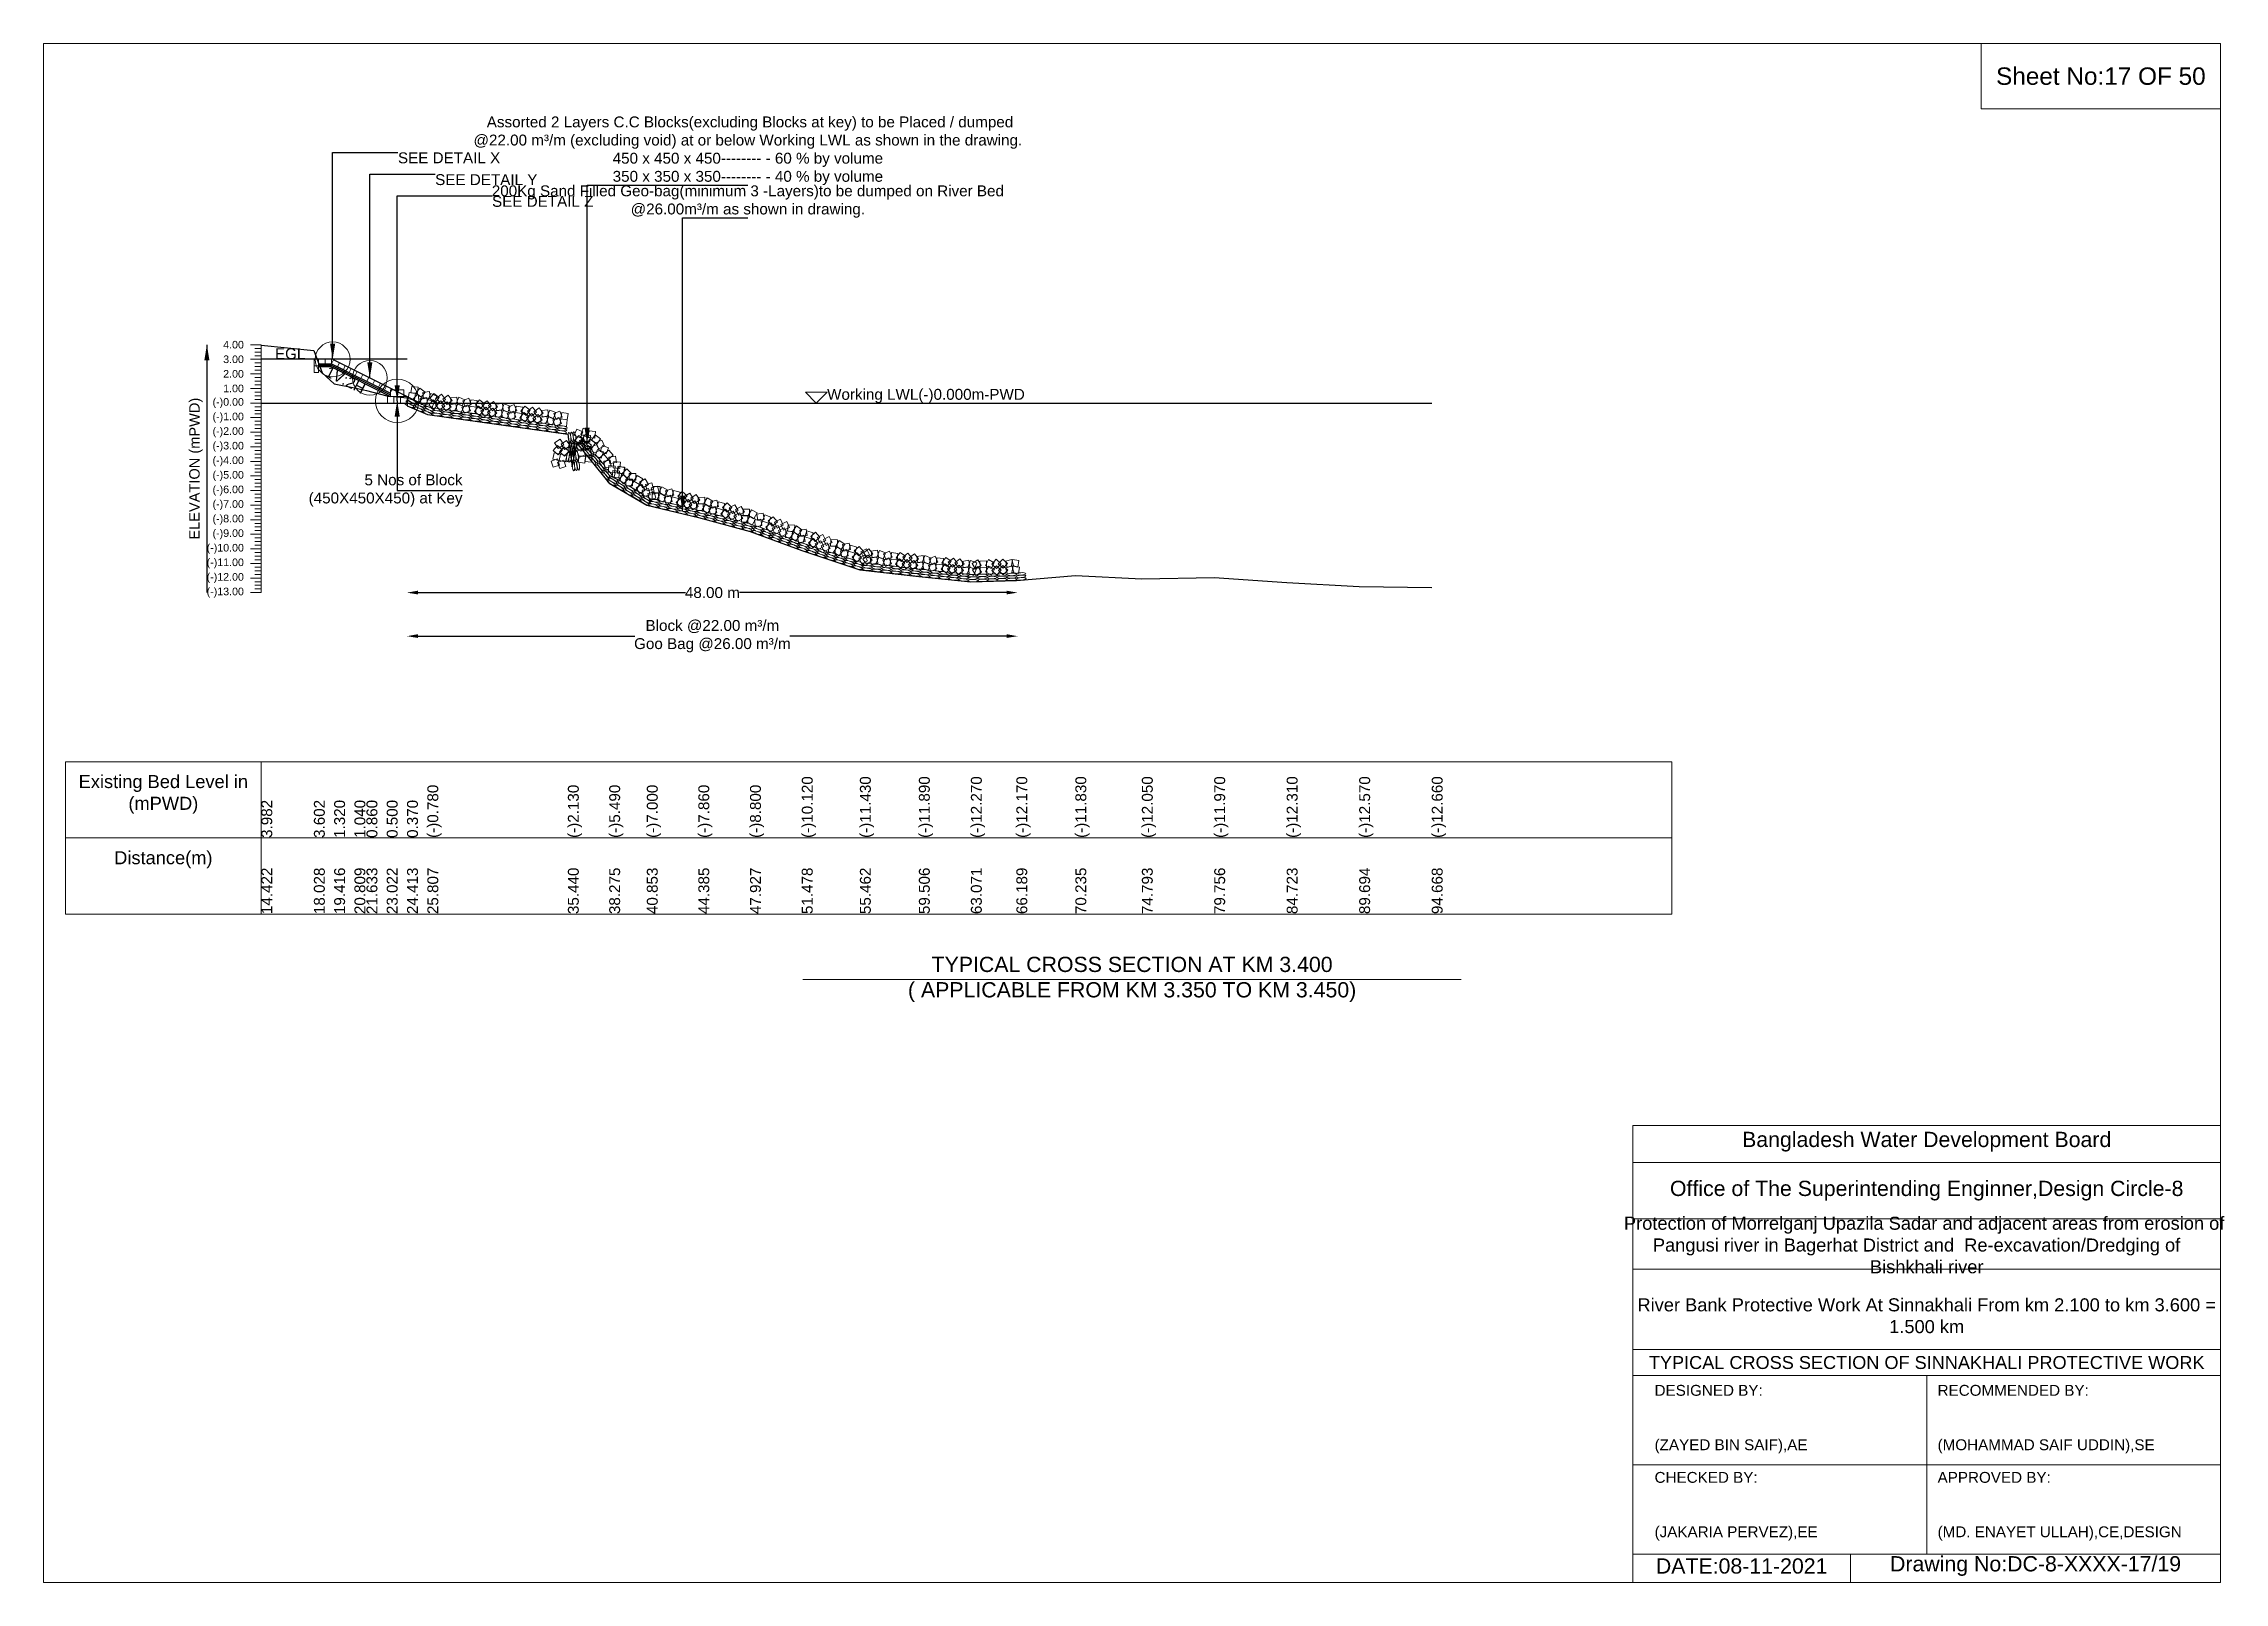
# Model space of a CAD drawing. Header units: inches. Extents: x 89000 to 380017, y -7071 to 0.
# Drawn here: x 340000 to 350017, y -7071 to 0 of the extents above; entities that cross this region are included whole.
import ezdxf

# ---------------------------------------------------------------- set-up
doc = ezdxf.new("R2010")
doc.units = ezdxf.units.IN
doc.header["$LTSCALE"] = 7
doc.header["$MEASUREMENT"] = 0
doc.header["$PDMODE"] = 3
for name, color, linetype, lineweight in [('Cross section Data Border', 7, 'Continuous', 9), ('Cross Section Labels', 7, 'Continuous', 9), ('Existing_Bed_Level for Xsection', 7, 'Continuous', 25), ('Long Section Labels', 7, 'Continuous', 9)]:
    doc.layers.add(name, color=color, linetype=linetype, lineweight=lineweight)
doc.styles.get("Standard").update_dxf_attribs({"font": 'arial.ttf'})
doc.dimstyles.new('Appron Lebeling Style', dxfattribs={"dimtxt": 50, "dimasz": 50, "dimexe": 0.18, "dimexo": 0.0625, "dimgap": 0.09, "dimtad": 0, "dimtih": 1, "dimtoh": 1, "dimdec": 4, "dimzin": 0, "dimdsep": 46, "dimtxsty": 'Standard', "dimcen": 0.09, "dimse1": 1, "dimse2": 1, "dimadec": 0, "dimazin": 0, "dimtfac": 1, "dimtdec": 4, "dimtofl": 0, "dimtmove": 0, "dimatfit": 3, "dimfxl": 1, "dimtolj": 1, "dimtzin": 0, "dimarcsym": 0})
doc.dimstyles.get("Standard").update_dxf_attribs({"dimtxt": 0.18, "dimasz": 0.18, "dimexe": 0.18, "dimexo": 0.0625, "dimgap": 0.09, "dimtad": 0, "dimtih": 1, "dimtoh": 1, "dimdec": 4, "dimzin": 0, "dimdsep": 46, "dimtxsty": 'Standard', "dimcen": 0.09, "dimadec": 0, "dimazin": 0, "dimtfac": 1, "dimtdec": 4, "dimtofl": 0, "dimtmove": 0, "dimatfit": 3, "dimfxl": 1, "dimtolj": 1, "dimtzin": 0, "dimarcsym": 0})

msp = doc.modelspace()

# ---------------------------------------------------------------- texts
at = {"layer": 'Cross section Data Border', "char_height": 60, "width": 800, "attachment_point": 5}
for s, insert in [('Existing Bed Level in (mPWD)', (340550, -3450)), ('Distance(m)', (340550, -3750))]:
    msp.add_mtext(s, dxfattribs=dict(at, insert=insert))
at = {"layer": 'Cross Section Labels'}
for s, insert, char_height, attachment_point in [('Sheet No:17 OF 50', (349450, -150), 80, 5), (' Assorted 2 Layers C.C Blocks(excluding Blocks at key) to be Placed / dumped^J@22.00 m³/m (excluding void) at or below Working LWL as shown in the drawing.^J450 x 450 x 450-------- - 60 % by volume^J350 x 350 x 350-------- - 40 % by volume', (343235.03895, -650), 50, 8), ('SEE DETAIL X', (341627.69071, -500), 50, 1), ('SEE DETAIL Y', (341798.54071, -600), 50, 1), ('200Kg Sand Filled Geo-bag(minimum 3 -Layers)to be dumped on River Bed^J@26.00m³/m as shown in drawing.', (343235.03895, -800), 50, 8), ('SEE DETAIL Z', (342059.84071, -700), 50, 1), ('EGL', (341202.34574, -1450.78), 50, 9), ('Working LWL(-)0.000m-PWD', (343598.99071, -1651.78), 50, 7), ('5 Nos of Block ^J(450X450X450) at Key', (341924.16571, -2053.78), 50, 6), ('TYPICAL CROSS SECTION AT KM 3.400^J( APPLICABLE FROM KM 3.350 TO KM 3.450)', (345000, -4300), 70, 5), ('Bangladesh Water Development Board', (348650, -5046), 70, 5), ('Office of The Superintending Enginner,Design Circle-8', (348650, -5271), 70, 5)]:
    msp.add_mtext(s, dxfattribs=dict(at, insert=insert, char_height=char_height, attachment_point=attachment_point))
at = {"layer": 'Cross Section Labels', "insert": (341398.13406, -1523.45581), "char_height": 50, "attachment_point": 2, "rotation": 333.434948823}
msp.add_mtext('1V:2H', dxfattribs=at)
at = {"layer": 'Cross Section Labels'}
for s, insert, char_height, width, attachment_point in [('Protection of Morrelganj Upazila Sadar and adjacent areas from erosion of  Pangusi river in Bagerhat District and  Re-excavation/Dredging of     Bishkhali river', (348650, -5521), 60, 2800, 5), ('River Bank Protective Work At Sinnakhali From km 2.100 to km 3.600 = 1.500 km', (348650, -5846), 60, 2700, 5), ('TYPICAL CROSS SECTION OF SINNAKHALI PROTECTIVE WORK', (348650, -6061), 59.5765532, 2800, 5), ('DESIGNED BY:^J^J^J(ZAYED BIN SAIF),AE', (347400, -6321), 50, 1400, 4), ('RECOMMENDED BY:^J^J^J(MOHAMMAD SAIF UDDIN),SE', (348700, -6321), 50, 1400, 4), ('CHECKED BY:^J^J^J(JAKARIA PERVEZ),EE', (347400, -6721), 50, 1400, 4), ('APPROVED BY:^J^J^J(MD. ENAYET ULLAH),CE,DESIGN', (348700, -6721), 50, 1400, 4), ('DATE:08-11-2021', (347800, -6996), 70, 1400, 5), ('Drawing No:DC-8-XXXX-17/19', (349150, -6996), 70, 2200, 5)]:
    msp.add_mtext(s, dxfattribs=dict(at, insert=insert, char_height=char_height, width=width, attachment_point=attachment_point))
at = {"layer": 'Long Section Labels', "char_height": 35, "attachment_point": 6}
for s, insert in [('4.00', (340920, -1383.78)), ('3.00', (340920, -1450.78)), ('2.00', (340920, -1517.78)), ('1.00', (340920, -1584.78)), ('(-)0.00', (340920, -1651.78)), ('(-)1.00', (340920, -1718.78)), ('(-)2.00', (340920, -1785.78)), ('(-)3.00', (340920, -1852.78)), ('(-)4.00', (340920, -1919.78)), ('(-)5.00', (340920, -1986.78)), ('(-)6.00', (340920, -2053.78)), ('(-)7.00', (340920, -2120.78)), ('(-)8.00', (340920, -2187.78)), ('(-)10.00', (340920, -2321.78)), ('(-)9.00', (340920, -2254.78)), ('(-)11.00', (340920, -2388.78)), ('(-)12.00', (340920, -2455.78)), ('(-)13.00', (340920, -2522.78))]:
    msp.add_mtext(s, dxfattribs=dict(at, insert=insert))
at = {"layer": 'Long Section Labels', "rotation": 90}
for s, insert, char_height, attachment_point in [('ELEVATION (mPWD)', (340700, -1953.28), 48, 5), ('(-)10.120', (343482.74836, -3650), 50, 1), ('(-)11.430', (343749.64606, -3650), 50, 1), ('(-)11.890', (344020.6345, -3650), 50, 1), ('(-)12.270', (344259.49526, -3650), 50, 1), ('(-)12.170', (344468.3835, -3650), 50, 1), ('(-)11.830', (344739.47861, -3650), 50, 1), ('(-)12.050', (345044.84646, -3650), 50, 1), ('(-)11.970', (345377.35605, -3650), 50, 1), ('(-)12.310', (345710.15851, -3650), 50, 1), ('(-)12.570', (346043.20517, -3650), 50, 1), ('(-)12.660', (346376.45756, -3650), 50, 1), ('3.982', (341000, -3650), 50, 1), ('3.602', (341241.57194, -3650), 50, 1), ('1.320', (341334.61694, -3650), 50, 1), ('1.040', (341427.89195, -3650), 50, 1), ('0.860', (341483.14387, -3650), 50, 1), ('0.500', (341576.16809, -3650), 50, 1), ('0.370', (341669.39071, -3650), 50, 1), ('(-)0.780', (341762.77964, -3650), 50, 1), ('(-)2.130', (342408.19831, -3650), 50, 1), ('(-)5.490', (342598.15859, -3650), 50, 1), ('(-)7.000', (342770.88982, -3650), 50, 1), ('(-)7.860', (343007.48596, -3650), 50, 1), ('(-)8.800', (343244.82313, -3650), 50, 1), ('14.422', (341000, -4000), 50, 1), ('18.028', (341241.57194, -4000), 50, 1), ('19.416', (341334.61694, -4000), 50, 1), ('20.809', (341427.89195, -4000), 50, 1), ('21.633', (341483.14387, -4000), 50, 1), ('23.022', (341576.16809, -4000), 50, 1), ('24.413', (341669.39071, -4000), 50, 1), ('24.413', (341669.39071, -4000), 50, 1), ('25.807', (341762.77964, -4000), 50, 1), ('35.440', (342408.19831, -4000), 50, 1), ('38.275', (342598.15859, -4000), 50, 1), ('40.853', (342770.88982, -4000), 50, 1), ('44.385', (343007.48596, -4000), 50, 1), ('47.927', (343244.82313, -4000), 50, 1), ('51.478', (343482.74836, -4000), 50, 1), ('55.462', (343749.64606, -4000), 50, 1), ('59.506', (344020.6345, -4000), 50, 1), ('63.071', (344259.49526, -4000), 50, 1), ('66.189', (344468.3835, -4000), 50, 1), ('70.235', (344739.47861, -4000), 50, 1), ('74.793', (345044.84646, -4000), 50, 1), ('79.756', (345377.35605, -4000), 50, 1), ('84.723', (345710.15851, -4000), 50, 1), ('89.694', (346043.20517, -4000), 50, 1), ('94.668', (346376.45756, -4000), 50, 1)]:
    msp.add_mtext(s, dxfattribs=dict(at, insert=insert, char_height=char_height, attachment_point=attachment_point))

# ---------------------------------------------------------------- blocks, each defined once
blk = doc.blocks.new('*D59')
at = {"layer": 'Cross Section Labels', "color": 0, "lineweight": -2, "transparency": 16777216}
for p, q in [((341719, -2523), (342948, -2523)), ((344424, -2523), (343196, -2523))]:
    blk.add_line(p, q, dxfattribs=at)
at = {"layer": 'Cross Section Labels', "color": 0, "transparency": 16777216}
for points in [[(341719, -2514), (341719, -2531), (341669, -2523)], [(344424, -2514), (344424, -2531), (344474, -2523)]]:
    blk.add_solid(points, dxfattribs=at)
at = {"layer": 'Defpoints', "color": 0, "transparency": 16777216}
for p in [(341669, -1652), (344474, -2467), (344474, -2523)]:
    blk.add_point(p, dxfattribs=at)
at = {"layer": 'Cross Section Labels', "color": 0, "transparency": 16777216, "insert": (343072, -2523), "char_height": 50, "attachment_point": 5}
blk.add_mtext('\\A1;48.00 m', dxfattribs=at)
blk = doc.blocks.new('*D60')
at = {"layer": 'Cross Section Labels', "color": 0, "lineweight": -2, "transparency": 16777216}
for p, q in [((341719, -2723), (342716, -2723)), ((344424, -2723), (343428, -2723))]:
    blk.add_line(p, q, dxfattribs=at)
at = {"layer": 'Cross Section Labels', "color": 0, "transparency": 16777216}
for points in [[(341719, -2714), (341719, -2731), (341669, -2723)], [(344424, -2714), (344424, -2731), (344474, -2723)]]:
    blk.add_solid(points, dxfattribs=at)
at = {"layer": 'Defpoints', "color": 0, "transparency": 16777216}
for p in [(341669, -1652), (344474, -2467), (344474, -2723)]:
    blk.add_point(p, dxfattribs=at)
at = {"layer": 'Cross Section Labels', "color": 0, "transparency": 16777216, "insert": (343072, -2723), "char_height": 50, "attachment_point": 5}
blk.add_mtext('\\A1;Block @22.00 m³/m ^JGoo Bag @26.00 m³/m ', dxfattribs=at)

# ---------------------------------------------------------------- dimensions: what is measured, and where the dimension line sits
at = {"layer": 'Cross Section Labels'}
for base, text, picture, middle in [((344474.49883, -2522.78), '48.00 m', '*D59', (343071.94477, -2522.78)), ((344474.49883, -2722.78), 'Block @22.00 m³/m ^JGoo Bag @26.00 m³/m ', '*D60', (343071.94477, -2722.78))]:
    dim = msp.add_linear_dim(base=base, p1=(341669.39071, -1651.78), p2=(344474.49883, -2466.65613), text=text, dimstyle='Appron Lebeling Style', dxfattribs=at)
    dim.commit()
    dim.dimension.update_dxf_attribs({"geometry": picture, "text_midpoint": middle})

# ---------------------------------------------------------------- linework, layer by layer
at = {"layer": 'Cross section Data Border'}
msp.add_lwpolyline([(340100, -3300), (347480.01547, -3300), (347480.01547, -4000), (340100, -4000)], close=True, dxfattribs=at)
for points in [[(341000, -3300), (341000, -4000)], [(340100, -3650), (347480.01547, -3650)]]:
    msp.add_lwpolyline(points, dxfattribs=at)
at = {"layer": 'Cross Section Labels'}
for points in [[(340000, 0), (350000, 0), (350000, -7071), (340000, -7071)], [(348900, 0), (350000, 0), (350000, -300), (348900, -300)], [(343548.99071, -1651.78), (343598.99071, -1601.78), (343498.99071, -1601.78)]]:
    msp.add_lwpolyline(points, close=True, dxfattribs=at)
for points in [[(343488, -4300), (345000, -4300), (346512, -4300)], [(347300, -7071), (347300, -4971), (350000, -4971)], [(347300, -5141), (350000, -5141)], [(347300, -5401), (350000, -5401)], [(347300, -5631), (350000, -5631)], [(347300, -6001), (350000, -6001)], [(347300, -6121), (350000, -6121)], [(348650, -6121), (348650, -6941)], [(347300, -6531), (350000, -6531)], [(347300, -6941), (350000, -6941)], [(348300, -6941), (348300, -7071)]]:
    msp.add_lwpolyline(points, dxfattribs=at)
for centre, radius in [((341327.69071, -1450.78), 80), ((341498.54071, -1536.205), 80), ((341624.16571, -1641.73), 100)]:
    msp.add_circle(centre, radius, dxfattribs=at)
at = {"layer": 'Existing_Bed_Level for Xsection'}
for points in [[(341000, -1384.986), (341241.57194, -1410.446), (341279.9843, -1512.286), (341334.61694, -1563.34), (341427.89195, -1582.1), (341483.14387, -1594.16), (341576.16809, -1618.28), (341669.39071, -1626.99), (341669.39071, -1663.84), (341762.77964, -1704.04), (342408.19831, -1794.49), (342427.96642, -1945.24), (342449.43161, -1836.7), (342598.15859, -2019.61), (342770.88982, -2120.78), (343007.48596, -2178.4), (343244.82313, -2241.38), (343482.74836, -2329.82), (343749.64606, -2417.59), (344020.6345, -2448.41), (344259.49526, -2473.87), (344468.3835, -2467.17), (344739.47861, -2444.39), (345044.84646, -2459.13), (345377.35605, -2453.77), (345710.15851, -2476.55), (346043.20517, -2493.97), (346376.45756, -2500)], [(341669.39071, -1450.78), (341000, -1450.78)], [(341729.69071, -1651.78), (341331.93474, -1452.90201), (341327.69071, -1450.78), (341322.94574, -1450.78), (341262.64574, -1450.78)], [(341262.64574, -1470.88), (341322.94574, -1470.88), (341594.01571, -1606.41498)], [(341262.64574, -1477.58), (341321.36409, -1477.58), (341594.01571, -1613.90581)], [(341262.64574, -1484.28), (341319.78243, -1484.28), (341594.01571, -1621.39664)], [(341000, -1651.78), (346376.45756, -1651.78)]]:
    msp.add_lwpolyline(points, dxfattribs=at)
at = {"layer": 'Long Section Labels'}
for points in [[(341000, -1383.78), (340950, -1383.78)], [(341000, -1400.53), (340970, -1400.53)], [(341000, -2522.78), (341000, -2455.78), (341000, -2388.78), (341000, -2321.78), (341000, -2254.78), (341000, -2187.78), (341000, -2120.78), (341000, -2053.78), (341000, -1986.78), (341000, -1919.78), (341000, -1852.78), (341000, -1785.78), (341000, -1718.78), (341000, -1651.78), (341000, -1584.78), (341000, -1517.78), (341000, -1450.78), (341000, -1383.78)], [(341000, -1450.78), (340950, -1450.78)], [(341000, -1417.28), (340970, -1417.28)], [(341000, -1434.03), (340970, -1434.03)], [(341000, -1467.53), (340970, -1467.53)], [(341000, -1484.28), (340970, -1484.28)], [(341000, -1501.03), (340970, -1501.03)], [(341000, -1517.78), (340950, -1517.78)], [(341000, -1584.78), (340950, -1584.78)], [(341000, -1534.53), (340970, -1534.53)], [(341000, -1551.28), (340970, -1551.28)], [(341000, -1568.03), (340970, -1568.03)], [(341000, -1601.53), (340970, -1601.53)], [(341000, -1651.78), (340950, -1651.78)], [(341000, -1618.28), (340970, -1618.28)], [(341000, -1635.03), (340970, -1635.03)], [(341000, -1668.53), (340970, -1668.53)], [(341000, -1685.28), (340970, -1685.28)], [(341000, -1702.03), (340970, -1702.03)], [(341000, -1718.78), (340950, -1718.78)], [(341000, -1785.78), (340950, -1785.78)], [(341000, -1735.53), (340970, -1735.53)], [(341000, -1752.28), (340970, -1752.28)], [(341000, -1769.03), (340970, -1769.03)], [(341000, -1802.53), (340970, -1802.53)], [(341000, -1852.78), (340950, -1852.78)], [(341000, -1819.28), (340970, -1819.28)], [(341000, -1836.03), (340970, -1836.03)], [(341000, -1869.53), (340970, -1869.53)], [(341000, -1886.28), (340970, -1886.28)], [(341000, -1903.03), (340970, -1903.03)], [(341000, -1919.78), (340950, -1919.78)], [(341000, -1986.78), (340950, -1986.78)], [(341000, -1936.53), (340970, -1936.53)], [(341000, -1953.28), (340970, -1953.28)], [(341000, -1970.03), (340970, -1970.03)], [(341000, -2053.78), (340950, -2053.78)], [(341000, -2003.53), (340970, -2003.53)], [(341000, -2020.28), (340970, -2020.28)], [(341000, -2037.03), (340970, -2037.03)], [(341000, -2070.53), (340970, -2070.53)], [(341000, -2087.28), (340970, -2087.28)], [(341000, -2120.78), (340950, -2120.78)], [(341000, -2187.78), (340950, -2187.78)], [(341000, -2104.03), (340970, -2104.03)], [(341000, -2137.53), (340970, -2137.53)], [(341000, -2154.28), (340970, -2154.28)], [(341000, -2171.03), (340970, -2171.03)], [(341000, -2254.78), (340950, -2254.78)], [(341000, -2204.53), (340970, -2204.53)], [(341000, -2221.28), (340970, -2221.28)], [(341000, -2238.03), (340970, -2238.03)], [(341000, -2271.53), (340970, -2271.53)], [(341000, -2288.28), (340970, -2288.28)], [(341000, -2321.78), (340950, -2321.78)], [(341000, -2388.78), (340950, -2388.78)], [(341000, -2305.03), (340970, -2305.03)], [(341000, -2338.53), (340970, -2338.53)], [(341000, -2355.28), (340970, -2355.28)], [(341000, -2372.03), (340970, -2372.03)], [(341000, -2455.78), (340950, -2455.78)], [(341000, -2405.53), (340970, -2405.53)], [(341000, -2422.28), (340970, -2422.28)], [(341000, -2439.03), (340970, -2439.03)], [(341000, -2472.53), (340970, -2472.53)], [(341000, -2489.28), (340970, -2489.28)], [(341000, -2522.78), (340950, -2522.78)], [(341000, -2506.03), (340970, -2506.03)]]:
    msp.add_lwpolyline(points, dxfattribs=at)
for points in [[(341262.64574, -1450.78), (341242.54574, -1450.78), (341242.54574, -1480.93), (341262.64574, -1480.93)], [(341262.64574, -1480.93), (341242.54574, -1480.93), (341242.54574, -1511.08), (341262.64574, -1511.08)], [(341292.79574, -1450.78), (341262.64574, -1450.78), (341262.64574, -1470.88), (341292.79574, -1470.88)], [(341322.94574, -1450.78), (341292.79574, -1450.78), (341292.79574, -1470.88), (341322.94574, -1470.88)], [(341358.90172, -1466.3855), (341331.93474, -1452.90201), (341322.94574, -1470.88), (341349.91272, -1484.36349)], [(341385.8687, -1479.86899), (341358.90172, -1466.3855), (341349.91272, -1484.36349), (341376.8797, -1497.84698)], [(341412.83568, -1493.35248), (341385.8687, -1479.86899), (341376.8797, -1497.84698), (341403.84668, -1511.33047)], [(341439.80266, -1506.83597), (341412.83568, -1493.35248), (341403.84668, -1511.33047), (341430.81366, -1524.81396)], [(341466.76964, -1520.31946), (341439.80266, -1506.83597), (341430.81366, -1524.81396), (341457.78064, -1538.29745)], [(341493.73662, -1533.80295), (341466.76964, -1520.31946), (341457.78064, -1538.29745), (341484.74762, -1551.78094)], [(341520.7036, -1547.28644), (341493.73662, -1533.80295), (341484.74762, -1551.78094), (341511.7146, -1565.26443)], [(341547.67058, -1560.76993), (341520.7036, -1547.28644), (341511.7146, -1565.26443), (341538.68158, -1578.74792)], [(341574.63756, -1574.25342), (341547.67058, -1560.76993), (341538.68158, -1578.74792), (341565.64856, -1592.23141)], [(341601.60454, -1587.73691), (341574.63756, -1574.25342), (341565.64856, -1592.23141), (341592.61554, -1605.7149)], [(341624.16571, -1591.48), (341594.01571, -1591.48), (341594.01571, -1621.63), (341624.16571, -1621.63)], [(341654.31571, -1591.48), (341624.16571, -1591.48), (341624.16571, -1621.63), (341654.31571, -1621.63)], [(341708.71911, -1607.05234), (341678.88327, -1602.71128), (341674.5422, -1632.54712), (341704.37805, -1636.88819)], [(341720.6399, -1579.35907), (341690.80405, -1575.01801), (341686.46299, -1604.85385), (341716.29884, -1609.19492)], [(341752.41845, -1601.54041), (341728.75788, -1582.85352), (341710.07099, -1606.51409), (341733.73156, -1625.20098)], [(341772.15828, -1599.22275), (341742.2127, -1602.72775), (341745.7177, -1632.67333), (341775.66328, -1629.16832)], [(341609.09071, -1621.63), (341578.94071, -1621.63), (341578.94071, -1651.78), (341609.09071, -1651.78)], [(341639.24071, -1621.63), (341609.09071, -1621.63), (341609.09071, -1651.78), (341639.24071, -1651.78)], [(341669.39071, -1621.63), (341639.24071, -1621.63), (341639.24071, -1651.78), (341669.39071, -1651.78)], [(341740.49766, -1629.23368), (341716.83709, -1610.54679), (341698.1502, -1634.20736), (341721.81077, -1652.89425)], [(341760.23749, -1626.91602), (341730.29191, -1630.42102), (341733.79691, -1660.3666), (341763.74249, -1656.8616)], [(341794.5175, -1647.67585), (341766.82423, -1635.75507), (341754.90344, -1663.44834), (341782.59672, -1675.36913)], [(341806.43829, -1619.98258), (341778.74502, -1608.06179), (341766.82423, -1635.75507), (341794.5175, -1647.67585)], [(341812.50091, -1655.69759), (341788.72401, -1637.15893), (341770.18536, -1660.93583), (341793.96225, -1679.47448)], [(341816.68529, -1625.83937), (341792.90839, -1607.30071), (341774.36974, -1631.0776), (341798.14663, -1649.61626)], [(341824.16856, -1641.38931), (341800.08958, -1659.53388), (341818.23415, -1683.61286), (341842.31313, -1665.4683)], [(341828.35294, -1611.53109), (341804.27396, -1629.67565), (341822.41853, -1653.75464), (341846.49751, -1635.61007)], [(341872.17371, -1669.63586), (341854.00997, -1645.57134), (341829.94545, -1663.73507), (341848.10918, -1687.79959)], [(341876.35809, -1639.77764), (341858.19435, -1615.71311), (341834.12983, -1633.87685), (341852.29356, -1657.94137)], [(341894.0333, -1654.06226), (341864.11022, -1657.75434), (341867.8023, -1687.67743), (341897.72538, -1683.98535)], [(341898.21768, -1624.20404), (341868.2946, -1627.89612), (341871.98668, -1657.8192), (341901.90976, -1654.12712)], [(341930.54138, -1667.06411), (341902.78591, -1655.28887), (341891.01067, -1683.04434), (341918.76614, -1694.81958)], [(341934.72576, -1637.20589), (341906.97029, -1625.43064), (341895.19505, -1653.18611), (341922.95052, -1664.96136)], [(341948.96842, -1659.61584), (341921.01148, -1670.90443), (341932.30008, -1698.86137), (341960.25701, -1687.57277)], [(341953.15279, -1629.75761), (341925.19586, -1641.04621), (341936.48446, -1669.00314), (341964.44139, -1657.71455)], [(341987.51377, -1670.58606), (341957.65555, -1666.40168), (341953.47117, -1696.2599), (341983.32939, -1700.44428)], [(341991.69815, -1640.72784), (341961.83993, -1636.54346), (341957.65555, -1666.40168), (341987.51377, -1670.58606)], [(342021.50847, -1684.98824), (341997.73157, -1666.44958), (341979.19292, -1690.22648), (342002.96981, -1708.76514)], [(342025.69285, -1655.13002), (342001.91595, -1636.59136), (341983.3773, -1660.36826), (342007.15419, -1678.90691)], [(342033.17612, -1670.67997), (342009.09714, -1688.82453), (342027.24171, -1712.90351), (342051.32069, -1694.75895)], [(342037.3605, -1640.82174), (342013.28152, -1658.96631), (342031.42609, -1683.04529), (342055.50507, -1664.90072)], [(342081.18127, -1698.92651), (342063.01753, -1674.86199), (342038.95301, -1693.02572), (342057.11674, -1717.09025)], [(342085.36565, -1669.06829), (342067.20191, -1645.00377), (342043.13739, -1663.1675), (342061.30112, -1687.23202)], [(342103.04086, -1683.35291), (342073.11778, -1687.04499), (342076.80986, -1716.96808), (342106.73294, -1713.276)], [(342107.22524, -1653.49469), (342077.30216, -1657.18677), (342080.99424, -1687.10986), (342110.91732, -1683.41778)], [(342139.54894, -1696.35476), (342111.79347, -1684.57952), (342100.01823, -1712.33499), (342127.7737, -1724.11023)], [(342143.73332, -1666.49654), (342115.97785, -1654.72129), (342104.20261, -1682.47676), (342131.95808, -1694.25201)], [(342157.97598, -1688.90649), (342130.01904, -1700.19508), (342141.30764, -1728.15202), (342169.26457, -1716.86342)], [(342162.16036, -1659.04827), (342134.20342, -1670.33686), (342145.49202, -1698.2938), (342173.44895, -1687.0052)], [(342196.52133, -1699.87671), (342166.66311, -1695.69233), (342162.47873, -1725.55055), (342192.33695, -1729.73493)], [(342200.70571, -1670.01849), (342170.84749, -1665.83411), (342166.66311, -1695.69233), (342196.52133, -1699.87671)], [(342230.51603, -1714.27889), (342206.73913, -1695.74024), (342188.20048, -1719.51713), (342211.97737, -1738.05579)], [(342234.70041, -1684.42067), (342210.92351, -1665.88201), (342192.38486, -1689.65891), (342216.16175, -1708.19756)], [(342242.18368, -1699.97062), (342218.1047, -1718.11518), (342236.24927, -1742.19416), (342260.32825, -1724.0496)], [(342246.36806, -1670.1124), (342222.28908, -1688.25696), (342240.43365, -1712.33594), (342264.51263, -1694.19138)], [(342294.37321, -1698.35894), (342276.20947, -1674.29442), (342252.14495, -1692.45815), (342270.30868, -1716.52267)], [(342316.2328, -1682.78534), (342286.30972, -1686.47742), (342290.0018, -1716.40051), (342319.92488, -1712.70843)], [(342352.74088, -1695.78719), (342324.98541, -1684.01195), (342313.21017, -1711.76742), (342340.96564, -1723.54266)], [(342371.16792, -1688.33892), (342343.21098, -1699.62751), (342354.49958, -1727.58445), (342382.45651, -1716.29585)], [(342409.71327, -1699.30914), (342379.85505, -1695.12476), (342375.67067, -1724.98298), (342405.52889, -1729.16736)], [(342290.18883, -1728.21717), (342272.02509, -1704.15264), (342247.96057, -1722.31637), (342266.1243, -1746.3809)], [(342312.04842, -1712.64357), (342282.12534, -1716.33565), (342285.81742, -1746.25873), (342315.7405, -1742.56665)], [(342348.5565, -1725.64541), (342320.80103, -1713.87017), (342309.02579, -1741.62564), (342336.78126, -1753.40088)], [(342366.98354, -1718.19714), (342339.0266, -1729.48574), (342350.3152, -1757.44267), (342378.27213, -1746.15408)], [(342405.52889, -1729.16736), (342375.67067, -1724.98298), (342371.48629, -1754.84121), (342401.34451, -1759.02559)], [(342465.62313, -1811.11998), (342477.15861, -1783.26401), (342449.30264, -1771.72852), (342437.76716, -1799.58449)], [(342482.52235, -1818.55484), (342458.61946, -1800.17892), (342440.24354, -1824.08181), (342464.14643, -1842.45773)], [(342495.5172, -1807.19992), (342507.05268, -1779.34395), (342479.19671, -1767.80846), (342467.66123, -1795.66443)], [(342512.41642, -1814.63478), (342488.51353, -1796.25886), (342470.13762, -1820.16175), (342494.04051, -1838.53767)], [(342508.68761, -1831.50419), (342511.76696, -1801.51186), (342481.77463, -1798.43251), (342478.69528, -1828.42484)], [(342532.0804, -1812.48315), (342535.15975, -1782.49081), (342505.16741, -1779.41146), (342502.08806, -1809.4038)], [(342558.69432, -1815.95851), (342534.26336, -1798.29072), (342516.59557, -1822.72168), (342541.02653, -1840.38947)], [(342344.46777, -1880.51098), (342338.61851, -1910.08814), (342368.19567, -1915.93741), (342374.04494, -1886.36024)], [(342360.75038, -1847.37581), (342340.90977, -1870.07764), (342363.6116, -1889.91824), (342383.4522, -1867.21642)], [(342347.11769, -1834.92548), (342363.88587, -1859.98243), (342388.94282, -1843.21425), (342372.17464, -1818.1573)], [(342374.04494, -1886.36024), (342368.19567, -1915.93741), (342397.77283, -1921.78667), (342403.6221, -1892.20951)], [(342390.32754, -1853.22508), (342370.48694, -1875.9269), (342393.18876, -1895.76751), (342413.02937, -1873.06568)], [(342376.69485, -1840.77475), (342393.46304, -1865.8317), (342418.51998, -1849.06351), (342401.7518, -1824.00657)], [(342468.08333, -1872.3496), (342486.44021, -1848.43208), (342462.52269, -1830.0752), (342444.16581, -1853.99272)], [(342488.91697, -1889.27113), (342477.38773, -1861.41258), (342449.52918, -1872.94181), (342461.05841, -1900.80037)], [(342486.10943, -1927.9235), (342490.06609, -1898.03425), (342460.17684, -1894.07759), (342456.22018, -1923.96684)], [(342497.9774, -1868.42953), (342516.33428, -1844.51202), (342492.41676, -1826.15514), (342474.05989, -1850.07266)], [(342518.81104, -1885.35107), (342507.28181, -1857.49251), (342479.42325, -1869.02175), (342490.95248, -1896.88031)], [(342516.0035, -1924.00344), (342519.96016, -1894.11419), (342490.07091, -1890.15753), (342486.11425, -1920.04678)], [(342535.30153, -1834.97955), (342510.87057, -1817.31176), (342493.20279, -1841.74272), (342517.63374, -1859.41051)], [(342553.19024, -1869.35806), (342540.87734, -1841.83689), (342513.35617, -1854.14978), (342525.66906, -1881.67096)], [(342571.75812, -1876.44793), (342543.59546, -1865.68283), (342532.83037, -1893.84549), (342560.99302, -1904.61058)], [(342576.58302, -1850.33702), (342564.27013, -1822.81585), (342536.74895, -1835.12874), (342549.06185, -1862.64992)], [(342592.5222, -1910.72537), (342573.50116, -1887.33258), (342550.10837, -1906.35362), (342569.12941, -1929.74641)], [(342595.1509, -1857.42689), (342566.98825, -1846.66179), (342556.22315, -1874.82445), (342584.38581, -1885.58954)], [(342615.91498, -1891.70433), (342596.89394, -1868.31154), (342573.50116, -1887.33258), (342592.5222, -1910.72537)], [(342631.00938, -1925.39738), (342626.21524, -1895.63097), (342596.44884, -1900.42511), (342601.24298, -1930.19151)], [(342331.357, -1918.38178), (342341.06288, -1946.9268), (342369.60791, -1937.22093), (342359.90203, -1908.6759)], [(342360.93417, -1924.23105), (342370.64004, -1952.77607), (342399.18507, -1943.07019), (342389.47919, -1914.52517)], [(342607.61659, -1944.41842), (342602.82246, -1914.65202), (342573.05605, -1919.44615), (342577.85019, -1949.21255)], [(342625.90392, -1941.88175), (342595.91404, -1938.77852), (342592.81081, -1968.76839), (342622.80068, -1971.87162)], [(342641.8349, -1995.2537), (342644.91425, -1965.26137), (342614.92191, -1962.18202), (342611.84256, -1992.17435)], [(342649.2967, -1922.86071), (342619.30683, -1919.75748), (342616.2036, -1949.74735), (342646.19347, -1952.85058)], [(342656.66396, -1975.4076), (342627.589, -1967.42831), (342619.60971, -1996.50328), (342648.68467, -2004.48257)], [(342671.90173, -1949.3916), (342642.82677, -1941.41231), (342634.84748, -1970.48727), (342663.92244, -1978.46656)], [(342665.22768, -1976.23266), (342668.30703, -1946.24033), (342638.3147, -1943.16098), (342635.23535, -1973.15331)], [(342685.47167, -2001.33064), (342664.29026, -1979.87439), (342642.83402, -2001.05579), (342664.01542, -2022.51204)], [(342700.70944, -1975.31463), (342679.52804, -1953.85838), (342658.07179, -1975.03979), (342679.25319, -1996.49603)], [(342705.34667, -2001.45952), (342675.19738, -2001.25317), (342674.99103, -2031.40246), (342705.14032, -2031.60881)], [(342720.58445, -1975.44351), (342690.43515, -1975.23716), (342690.2288, -2005.38645), (342720.3781, -2005.5928)], [(342752.04953, -2000.26364), (342726.03352, -1985.02587), (342710.79574, -2011.04187), (342736.81175, -2026.27965)], [(342777.99999, -2026.52456), (342763.07267, -2000.32918), (342736.87729, -2015.25651), (342751.80462, -2041.45188)], [(342736.81175, -2026.27965), (342710.79574, -2011.04187), (342695.55797, -2037.05788), (342721.57398, -2052.29566)], [(342762.76222, -2052.54056), (342747.83489, -2026.34519), (342721.63952, -2041.27252), (342736.56684, -2067.46789)], [(342778.99893, -2043.75251), (342749.82507, -2051.36226), (342757.43482, -2080.53612), (342786.60868, -2072.92637)], [(342794.23671, -2017.7365), (342765.06285, -2025.34625), (342772.67259, -2054.52011), (342801.84646, -2046.91037)], [(342812.63327, -2088.1495), (342805.00029, -2058.98171), (342775.8325, -2066.61468), (342783.46548, -2095.78248)], [(342827.87105, -2062.13349), (342820.23807, -2032.9657), (342791.07028, -2040.59867), (342798.70325, -2069.76647)], [(342824.81862, -2064.22447), (342794.67667, -2064.92127), (342795.37347, -2095.06321), (342825.51541, -2094.36642)], [(342831.95275, -2034.93067), (342801.81081, -2035.62747), (342802.5076, -2065.76942), (342832.64955, -2065.07262)], [(342859.85205, -2080.79391), (342833.40577, -2066.31577), (342818.92763, -2092.76205), (342845.37391, -2107.24019)], [(342866.98619, -2051.50011), (342840.53991, -2037.02197), (342826.06176, -2063.46825), (342852.50805, -2077.94639)], [(342878.92868, -2075.21584), (342849.98737, -2083.66707), (342858.4386, -2112.60838), (342887.37991, -2104.15715)], [(342886.06281, -2045.92205), (342857.12151, -2054.37328), (342865.57274, -2083.31458), (342894.51404, -2074.86335)], [(342916.1914, -2089.96642), (342886.89761, -2082.83228), (342879.76347, -2112.12608), (342909.05727, -2119.26021)], [(342923.32554, -2060.67262), (342894.03174, -2053.53848), (342886.89761, -2082.83228), (342916.1914, -2089.96642)], [(342948.58461, -2107.67919), (342926.77004, -2086.867), (342905.95786, -2108.68158), (342927.77243, -2129.49376)], [(342955.71875, -2078.38539), (342933.90418, -2057.57321), (342913.09199, -2079.38778), (342934.90657, -2100.19996)], [(342961.61788, -2094.60268), (342935.8532, -2110.26167), (342951.51219, -2136.02635), (342977.27687, -2120.36736)], [(342968.75201, -2065.30888), (342942.98734, -2080.96788), (342958.64633, -2106.73255), (342984.411, -2091.07356)], [(343006.57468, -2127.485), (342990.89518, -2101.7328), (342965.14298, -2117.4123), (342980.82249, -2143.1645)], [(343013.70882, -2098.1912), (342998.02931, -2072.439), (342972.27712, -2088.11851), (342987.95662, -2113.8707)], [(343037.00934, -2084.86962), (343006.8674, -2085.56641), (343007.56419, -2115.70836), (343037.70614, -2115.01156)], [(343073.60649, -2102.77827), (343047.46249, -2087.76117), (343032.44538, -2113.90517), (343058.58939, -2128.92228)], [(343092.79343, -2097.59235), (343063.685, -2105.44866), (343071.54132, -2134.5571), (343100.64975, -2126.70078)], [(343029.87521, -2114.16341), (342999.73326, -2114.86021), (343000.43006, -2145.00216), (343030.572, -2144.30536)], [(343065.8735, -2131.91971), (343039.72949, -2116.9026), (343024.71238, -2143.04661), (343050.85639, -2158.06372)], [(343085.06043, -2126.73378), (343055.952, -2134.5901), (343063.80832, -2163.69853), (343092.91675, -2155.84221)], [(343122.01303, -2142.24493), (343092.87159, -2134.51194), (343085.13859, -2163.65337), (343114.28003, -2171.38637)], [(343129.74602, -2113.1035), (343100.60459, -2105.3705), (343092.87159, -2134.51194), (343122.01303, -2142.24493)], [(343154.03642, -2160.61787), (343132.65296, -2139.36298), (343111.39807, -2160.74643), (343132.78153, -2182.00132)], [(343161.76942, -2131.47643), (343140.38596, -2110.22154), (343119.13107, -2131.605), (343140.51453, -2152.85989)], [(343167.33494, -2147.81122), (343141.25475, -2162.93889), (343156.38242, -2189.01908), (343182.46261, -2173.89141)], [(343175.06794, -2118.66978), (343148.98775, -2133.79745), (343164.11542, -2159.87764), (343190.19561, -2144.74997)], [(343211.6084, -2181.60799), (343196.45997, -2155.53986), (343170.39183, -2170.68829), (343185.54027, -2196.75643)], [(343219.3414, -2152.46656), (343204.19296, -2126.39843), (343178.12483, -2141.54686), (343193.27326, -2167.61499)], [(343235.17705, -2168.76674), (343205.02715, -2168.84565), (343205.10606, -2198.99554), (343235.25595, -2198.91664)], [(343242.91004, -2139.6253), (343212.76015, -2139.70421), (343212.83905, -2169.85411), (343242.98895, -2169.7752)], [(343269.86354, -2186.05069), (343243.71954, -2171.03358), (343228.70243, -2197.17759), (343254.84644, -2212.19469)], [(343277.59654, -2156.90925), (343251.45253, -2141.89215), (343236.43543, -2168.03615), (343262.57944, -2183.05326)], [(343294.67556, -2185.40779), (343264.94558, -2190.42285), (343269.96064, -2220.15283), (343299.69062, -2215.13777)], [(343305.18045, -2157.14705), (343275.45047, -2162.16211), (343280.46554, -2191.89209), (343310.19552, -2186.87703)], [(343329.96166, -2204.40729), (343301.70092, -2193.90239), (343291.19602, -2222.16313), (343319.45676, -2232.66803)], [(343340.46656, -2176.14654), (343312.20582, -2165.64164), (343301.70092, -2193.90239), (343329.96166, -2204.40729)], [(343360.06576, -2225.7803), (343340.82978, -2202.56393), (343317.61341, -2221.79991), (343336.84939, -2245.01628)], [(343370.57065, -2197.51956), (343351.33468, -2174.30319), (343328.11831, -2193.53917), (343347.35429, -2216.75553)], [(343385.04127, -2186.05386), (343357.62482, -2198.59822), (343370.16919, -2226.01466), (343397.58563, -2213.4703)], [(343425.85229, -2223.95928), (343413.2861, -2196.55284), (343385.87965, -2209.11903), (343398.44584, -2236.52548)], [(343374.53637, -2214.3146), (343347.11992, -2226.85896), (343359.66429, -2254.27541), (343387.08073, -2241.73104)], [(343415.34739, -2252.22003), (343402.7812, -2224.81358), (343375.37475, -2237.37977), (343387.94095, -2264.78622)], [(343440.04368, -2241.70945), (343410.02646, -2238.88293), (343407.19995, -2268.90015), (343437.21717, -2271.72666)], [(343450.54858, -2213.4487), (343420.53136, -2210.62219), (343417.70485, -2240.63941), (343447.72207, -2243.46592)], [(343472.90342, -2262.25514), (343448.328, -2244.78884), (343430.8617, -2269.36425), (343455.43711, -2286.83055)], [(343483.40831, -2233.9944), (343458.8329, -2216.5281), (343441.3666, -2241.10351), (343465.94201, -2258.56981)], [(343492.50076, -2258.94207), (343462.77078, -2263.95714), (343467.78585, -2293.68711), (343497.51582, -2288.67205)], [(343503.00566, -2230.68133), (343473.27568, -2235.69639), (343478.29074, -2265.42637), (343508.02072, -2260.41131)], [(343525.77414, -2276.26049), (343497.13308, -2266.84181), (343487.71439, -2295.48287), (343516.35546, -2304.90156)], [(343535.19283, -2247.61943), (343506.55177, -2238.20074), (343497.13308, -2266.84181), (343525.77414, -2276.26049)], [(343556.672, -2296.46903), (343536.56399, -2274.00371), (343514.09867, -2294.11171), (343534.20667, -2316.57704)], [(343566.09069, -2267.82796), (343545.98268, -2245.36264), (343523.51736, -2265.47065), (343543.62536, -2287.93597)], [(343570.69448, -2284.45942), (343543.77676, -2298.04098), (343557.35832, -2324.9587), (343584.27604, -2311.37715)], [(343580.11317, -2255.81835), (343553.19545, -2269.39991), (343566.77701, -2296.31763), (343593.69473, -2282.73608)], [(343612.92241, -2320.77971), (343599.31943, -2293.87281), (343572.41253, -2307.4758), (343586.01552, -2334.3827)], [(343622.3411, -2292.13864), (343608.73812, -2265.23174), (343581.83122, -2278.83473), (343595.43421, -2305.74163)], [(343646.61827, -2280.69319), (343616.51505, -2279.01433), (343614.83619, -2309.11755), (343644.93941, -2310.79642)], [(343680.23818, -2299.96985), (343655.01408, -2283.45418), (343638.49841, -2308.67828), (343663.72251, -2325.19395)], [(343699.69481, -2295.91127), (343670.17789, -2302.05731), (343676.32392, -2331.57423), (343705.84084, -2325.4282)], [(343637.19958, -2309.33426), (343607.09636, -2307.6554), (343605.4175, -2337.75862), (343635.52072, -2339.43748)], [(343670.81949, -2328.61092), (343645.59539, -2312.09525), (343629.07972, -2337.31935), (343654.30382, -2353.83502)], [(343690.27612, -2324.55234), (343660.7592, -2330.69838), (343666.90523, -2360.2153), (343696.42216, -2354.06926)], [(343726.26162, -2342.19132), (343697.62055, -2332.77263), (343688.20186, -2361.4137), (343716.84293, -2370.83239)], [(343735.68031, -2313.55025), (343707.03924, -2304.13156), (343697.62055, -2332.77263), (343726.26162, -2342.19132)], [(343757.15947, -2362.39986), (343737.05147, -2339.93454), (343714.58615, -2360.04254), (343734.69415, -2382.50786)], [(343766.57816, -2333.75879), (343746.47016, -2311.29347), (343724.00484, -2331.40147), (343744.11284, -2353.86679)], [(343771.18196, -2350.39025), (343744.26424, -2363.97181), (343757.8458, -2390.88953), (343784.76352, -2377.30797)], [(343780.60065, -2321.74918), (343753.68293, -2335.33074), (343767.26449, -2362.24846), (343794.18221, -2348.6669)], [(343805.81171, -2374.40681), (343787.02875, -2350.82243), (343763.44437, -2369.60538), (343782.22732, -2393.18977)], [(343809.21876, -2344.44993), (343790.4358, -2320.86555), (343766.85142, -2339.64851), (343785.63437, -2363.23289)], [(343827.25922, -2358.27041), (343797.44218, -2362.73885), (343801.91062, -2392.55588), (343831.72765, -2388.08745)], [(343830.66626, -2328.31353), (343800.84923, -2332.78197), (343805.31766, -2362.599), (343835.1347, -2358.13057)], [(343864.09284, -2370.31914), (343836.04074, -2359.26915), (343824.99075, -2387.32125), (343853.04284, -2398.37124)], [(343867.49989, -2340.36227), (343839.44779, -2329.31227), (343828.3978, -2357.36437), (343856.44989, -2368.41436)], [(343882.32009, -2362.39453), (343854.66596, -2374.40582), (343866.67725, -2402.05996), (343894.33139, -2390.04867)], [(343885.72714, -2332.43765), (343858.07301, -2344.44894), (343870.0843, -2372.10308), (343897.73843, -2360.09179)], [(343921.13751, -2372.35938), (343891.18063, -2368.95233), (343887.77359, -2398.90921), (343917.73046, -2402.31626)], [(343924.54456, -2342.4025), (343894.58768, -2338.99545), (343891.18063, -2368.95233), (343921.13751, -2372.35938)], [(343955.49499, -2385.87329), (343931.24437, -2367.95877), (343913.32986, -2392.2094), (343937.58048, -2410.12391)], [(343958.90204, -2355.91641), (343934.65142, -2338.0019), (343916.73691, -2362.25252), (343940.98753, -2380.16703)], [(343966.78689, -2371.26664), (343943.18755, -2390.03081), (343961.95172, -2413.63014), (343985.55105, -2394.86597)], [(343970.19393, -2341.30976), (343946.5946, -2360.07393), (343965.35877, -2383.67326), (343988.9581, -2364.9091)], [(344015.50985, -2398.25615), (343996.72689, -2374.67177), (343973.14251, -2393.45473), (343991.92547, -2417.03911)], [(344018.9169, -2368.29928), (344000.13394, -2344.71489), (343976.54956, -2363.49785), (343995.33252, -2387.08223)], [(344036.95736, -2382.11975), (344007.14032, -2386.58819), (344011.60876, -2416.40523), (344041.42579, -2411.93679)], [(344040.36441, -2352.16288), (344010.54737, -2356.63131), (344015.01581, -2386.44835), (344044.83284, -2381.97991)], [(344073.40689, -2393.79473), (344045.27751, -2382.94296), (344034.42575, -2411.07234), (344062.55513, -2421.9241)], [(344076.60245, -2363.81455), (344048.47308, -2352.96279), (344037.62132, -2381.09216), (344065.75069, -2391.94393)], [(344091.57777, -2385.74168), (344064.00908, -2397.94782), (344076.21522, -2425.51651), (344103.78391, -2413.31037)], [(344094.77333, -2355.76151), (344067.20465, -2367.96765), (344079.41079, -2395.53634), (344106.97948, -2383.3302)], [(344130.46454, -2395.43236), (344100.48436, -2392.23679), (344097.2888, -2422.21697), (344127.26897, -2425.41253)], [(344133.6601, -2365.45218), (344103.67993, -2362.25662), (344100.48436, -2392.23679), (344130.46454, -2395.43236)], [(344164.91653, -2408.70348), (344140.54009, -2390.96054), (344122.79716, -2415.33698), (344147.17359, -2433.07992)], [(344168.1121, -2378.7233), (344143.73566, -2360.98037), (344125.99272, -2385.35681), (344150.36916, -2403.09974)], [(344176.10506, -2394.01751), (344152.63873, -2412.94775), (344171.56897, -2436.41408), (344195.0353, -2417.48384)], [(344179.30063, -2364.03734), (344155.8343, -2382.96757), (344174.76454, -2406.4339), (344198.23087, -2387.50367)], [(344225.01727, -2420.66253), (344206.06836, -2397.21128), (344182.61711, -2416.1602), (344201.56603, -2439.61144)], [(344228.21284, -2390.68235), (344209.26392, -2367.2311), (344185.81268, -2386.18002), (344204.76159, -2409.63127)], [(344249.54594, -2374.395), (344219.76118, -2379.07374), (344224.43992, -2408.8585), (344254.22468, -2404.17976)], [(344286.46368, -2386.18351), (344258.3343, -2375.33175), (344247.48254, -2403.46112), (344275.61191, -2414.31289)], [(344291.0098, -2372.82324), (344265.38632, -2388.71221), (344281.27529, -2414.3357), (344306.89877, -2398.44673)], [(344291.97636, -2402.95774), (344266.35287, -2418.84671), (344282.24184, -2444.4702), (344307.86532, -2428.58123)], [(344330.86102, -2377.06239), (344300.72652, -2378.02894), (344301.69307, -2408.16345), (344331.82758, -2407.1969)], [(344366.81321, -2385.45899), (344340.22417, -2371.24471), (344326.00989, -2397.83375), (344352.59893, -2412.04802)], [(344367.77976, -2415.59349), (344341.19072, -2401.37922), (344326.97645, -2427.96825), (344353.56548, -2442.18253)], [(344375.87108, -2369.37124), (344355.23747, -2391.35479), (344377.22102, -2411.9884), (344397.85464, -2390.00485)], [(344376.83763, -2399.50574), (344356.20402, -2421.48929), (344378.18758, -2442.1229), (344398.82119, -2420.13935)], [(344427.98859, -2389.02133), (344405.98862, -2368.40523), (344385.37252, -2390.4052), (344407.3725, -2411.0213)], [(344428.95515, -2419.15583), (344406.95517, -2398.53973), (344386.33907, -2420.53971), (344408.33905, -2441.15581)], [(344446.87356, -2369.94943), (344418.01778, -2378.68822), (344426.75656, -2407.544), (344455.61235, -2398.80521)], [(344447.84011, -2400.08393), (344418.98433, -2408.82272), (344427.72312, -2437.6785), (344456.5789, -2428.93971)], [(344480.35144, -2375.79604), (344450.67871, -2370.45267), (344445.33533, -2400.1254), (344475.00806, -2405.46877)], [(344482.87603, -2405.84016), (344453.2033, -2400.49679), (344447.85993, -2430.16952), (344477.53266, -2435.51289)], [(344246.35038, -2404.37518), (344216.56562, -2409.05391), (344221.24435, -2438.83867), (344251.02911, -2434.15994)], [(344283.26811, -2416.16369), (344255.13874, -2405.31192), (344244.28697, -2433.4413), (344272.41635, -2444.29306)], [(344331.82758, -2407.1969), (344301.69307, -2408.16345), (344302.65962, -2438.29795), (344332.79413, -2437.3314)]]:
    msp.add_lwpolyline(points, close=True, dxfattribs=at)
for centre, major_axis in [((341681.04582, -1662.65682), (20.48071, -8.81608)), ((341685.54923, -1652.19492), (20.48071, -8.81608)), ((341690.05264, -1641.73301), (20.48071, -8.81608)), ((341722.00725, -1680.28899), (20.48071, -8.81608)), ((341726.51065, -1669.82708), (20.48071, -8.81608)), ((341731.01406, -1659.36518), (20.48071, -8.81608)), ((341762.96867, -1697.92116), (20.48071, -8.81608)), ((341767.47208, -1687.45925), (20.48071, -8.81608)), ((341771.97549, -1676.99735), (20.48071, -8.81608)), ((341805.50973, -1704.27761), (22.08181, -3.09458)), ((341807.09049, -1692.99784), (22.08181, -3.09458)), ((341808.67126, -1681.71806), (22.08181, -3.09458)), ((341851.25412, -1699.187), (22.08181, -3.09458)), ((341852.83489, -1687.90723), (22.08181, -3.09458)), ((341895.41775, -1705.37616), (22.08181, -3.09458)), ((341896.99852, -1694.09639), (22.08181, -3.09458)), ((341941.16215, -1700.28555), (22.08181, -3.09458)), ((341985.32578, -1706.47471), (22.08181, -3.09458)), ((341849.67336, -1710.46677), (22.08181, -3.09458)), ((341893.83699, -1716.65593), (22.08181, -3.09458)), ((341938.00062, -1722.8451), (22.08181, -3.09458)), ((341939.58138, -1711.56532), (22.08181, -3.09458)), ((341982.16425, -1729.03426), (22.08181, -3.09458)), ((341983.74501, -1717.75448), (22.08181, -3.09458)), ((342026.32788, -1735.22342), (22.08181, -3.09458)), ((342027.90864, -1723.94364), (22.08181, -3.09458)), ((342029.48941, -1712.66387), (22.08181, -3.09458)), ((342070.4915, -1741.41258), (22.08181, -3.09458)), ((342072.07227, -1730.13281), (22.08181, -3.09458)), ((342073.65303, -1718.85303), (22.08181, -3.09458)), ((342114.65513, -1747.60174), (22.08181, -3.09458)), ((342116.2359, -1736.32197), (22.08181, -3.09458)), ((342117.81666, -1725.04219), (22.08181, -3.09458)), ((342158.81876, -1753.7909), (22.08181, -3.09458)), ((342160.39953, -1742.51113), (22.08181, -3.09458)), ((342161.98029, -1731.23136), (22.08181, -3.09458)), ((342202.98239, -1759.98006), (22.08181, -3.09458)), ((342204.56316, -1748.70029), (22.08181, -3.09458)), ((342206.14392, -1737.42052), (22.08181, -3.09458)), ((342247.14602, -1766.16922), (22.08181, -3.09458)), ((342248.72679, -1754.88945), (22.08181, -3.09458)), ((342250.30755, -1743.60968), (22.08181, -3.09458)), ((342291.30965, -1772.35839), (22.08181, -3.09458)), ((342292.89042, -1761.07861), (22.08181, -3.09458)), ((342294.47118, -1749.79884), (22.08181, -3.09458)), ((342335.47328, -1778.54755), (22.08181, -3.09458)), ((342337.05404, -1767.26777), (22.08181, -3.09458)), ((342338.63481, -1755.988), (22.08181, -3.09458)), ((342379.63691, -1784.73671), (22.08181, -3.09458)), ((342381.21767, -1773.45693), (22.08181, -3.09458)), ((342382.79844, -1762.17716), (22.08181, -3.09458)), ((342415.7896, -1808.57918), (2.8991, -22.10833)), ((342427.08292, -1807.09826), (2.8991, -22.10833)), ((342438.37623, -1805.61735), (2.8991, -22.10833)), ((342408.04424, -1899.20351), (4.32586, 21.87396)), ((342416.69596, -1855.4556), (4.32586, 21.87396)), ((342419.21784, -1901.41324), (4.32586, 21.87396)), ((342421.58781, -1852.79583), (2.8991, -22.10833)), ((342427.86955, -1857.66533), (4.32586, 21.87396)), ((342427.38602, -1897.01249), (2.8991, -22.10833)), ((342430.39143, -1903.62296), (4.32586, 21.87396)), ((342432.88113, -1851.31492), (2.8991, -22.10833)), ((342439.04315, -1859.87505), (4.32586, 21.87396)), ((342438.67933, -1895.53157), (2.8991, -22.10833)), ((342444.17444, -1849.83401), (2.8991, -22.10833)), ((342449.97265, -1894.05066), (2.8991, -22.10833)), ((342466.3701, -1848.50452), (14.06712, -17.30027)), ((342475.20738, -1841.31879), (14.06712, -17.30027)), ((342484.04465, -1834.13306), (14.06712, -17.30027)), ((342494.50433, -1883.10505), (14.06712, -17.30027)), ((342503.34161, -1875.91932), (14.06712, -17.30027)), ((342512.17888, -1868.73359), (14.06712, -17.30027)), ((342522.63857, -1917.70558), (14.06712, -17.30027)), ((342531.47584, -1910.51985), (14.06712, -17.30027)), ((342540.31312, -1903.33413), (14.06712, -17.30027)), ((342433.18423, -1941.22914), (2.8991, -22.10833)), ((342444.47754, -1939.74823), (2.8991, -22.10833)), ((342455.77086, -1938.26732), (2.8991, -22.10833)), ((342550.7728, -1952.30611), (14.06712, -17.30027)), ((342559.61007, -1945.12038), (14.06712, -17.30027)), ((342568.44735, -1937.93466), (14.06712, -17.30027)), ((342578.90703, -1986.90664), (14.06712, -17.30027)), ((342587.74431, -1979.72092), (14.06712, -17.30027)), ((342596.58158, -1972.53519), (14.06712, -17.30027)), ((342612.89901, -2008.44374), (19.24028, -11.26918)), ((342618.6555, -1998.61547), (19.24028, -11.26918)), ((342607.14252, -2018.27201), (19.24028, -11.26918)), ((342645.62309, -2040.81037), (19.24028, -11.26918)), ((342651.37958, -2030.9821), (19.24028, -11.26918)), ((342657.13607, -2021.15383), (19.24028, -11.26918)), ((342684.10365, -2063.34873), (19.24028, -11.26918)), ((342689.86015, -2053.52046), (19.24028, -11.26918)), ((342695.61664, -2043.69219), (19.24028, -11.26918)), ((342722.58422, -2085.8871), (19.24028, -11.26918)), ((342728.34071, -2076.05883), (19.24028, -11.26918)), ((342734.09721, -2066.23056), (19.24028, -11.26918)), ((342761.06479, -2108.42546), (19.24028, -11.26918)), ((342766.82128, -2098.59719), (19.24028, -11.26918)), ((342772.57777, -2088.76892), (19.24028, -11.26918)), ((342803.9575, -2111.24885), (21.66439, -5.27609)), ((342806.65262, -2100.18231), (21.66439, -5.27609)), ((342849.9814, -2110.73449), (21.66439, -5.27609)), ((342801.26238, -2122.3154), (21.66439, -5.27609)), ((342844.59116, -2132.86758), (21.66439, -5.27609)), ((342847.28628, -2121.80103), (21.66439, -5.27609)), ((342887.91995, -2143.41976), (21.66439, -5.27609)), ((342890.61506, -2132.35321), (21.66439, -5.27609)), ((342893.31018, -2121.28666), (21.66439, -5.27609)), ((342931.24873, -2153.97193), (21.66439, -5.27609)), ((342933.94385, -2142.90539), (21.66439, -5.27609)), ((342936.63896, -2131.83884), (21.66439, -5.27609)), ((342974.57751, -2164.52411), (21.66439, -5.27609)), ((342977.27263, -2153.45756), (21.66439, -5.27609)), ((342979.96775, -2142.39102), (21.66439, -5.27609)), ((343017.97222, -2175.29055), (21.55171, -5.71898)), ((343020.89358, -2164.28156), (21.55171, -5.71898)), ((343023.81493, -2153.27257), (21.55171, -5.71898)), ((343061.07564, -2186.72851), (21.55171, -5.71898)), ((343063.997, -2175.71952), (21.55171, -5.71898)), ((343066.91835, -2164.71053), (21.55171, -5.71898)), ((343104.17907, -2198.16647), (21.55171, -5.71898)), ((343107.10042, -2187.15748), (21.55171, -5.71898)), ((343110.02177, -2176.1485), (21.55171, -5.71898)), ((343147.28249, -2209.60443), (21.55171, -5.71898)), ((343150.20384, -2198.59544), (21.55171, -5.71898)), ((343153.1252, -2187.58646), (21.55171, -5.71898)), ((343193.30726, -2210.03341), (21.55171, -5.71898)), ((343196.22862, -2199.02442), (21.55171, -5.71898)), ((343239.33204, -2210.46238), (21.55171, -5.71898)), ((343190.38591, -2221.04239), (21.55171, -5.71898)), ((343233.48933, -2232.48035), (21.55171, -5.71898)), ((343236.41068, -2221.47137), (21.55171, -5.71898)), ((343276.20036, -2246.96762), (20.90039, -7.76896)), ((343280.16887, -2236.29134), (20.90039, -7.76896)), ((343284.13739, -2225.61506), (20.90039, -7.76896)), ((343318.00114, -2262.50553), (20.90039, -7.76896)), ((343321.96965, -2251.82925), (20.90039, -7.76896)), ((343325.93817, -2241.15297), (20.90039, -7.76896)), ((343359.80192, -2278.04344), (20.90039, -7.76896)), ((343363.77043, -2267.36716), (20.90039, -7.76896)), ((343367.73895, -2256.69088), (20.90039, -7.76896)), ((343401.60269, -2293.58135), (20.90039, -7.76896)), ((343405.57121, -2282.90507), (20.90039, -7.76896)), ((343409.53973, -2272.22879), (20.90039, -7.76896)), ((343443.40347, -2309.11926), (20.90039, -7.76896)), ((343447.37199, -2298.44298), (20.90039, -7.76896)), ((343451.34051, -2287.7667), (20.90039, -7.76896)), ((343488.5636, -2313.74725), (21.18166, -6.96564)), ((343492.12177, -2302.92729), (21.18166, -6.96564)), ((343485.00543, -2324.56721), (21.18166, -6.96564)), ((343527.36875, -2338.4985), (21.18166, -6.96564)), ((343530.92692, -2327.67854), (21.18166, -6.96564)), ((343534.48509, -2316.85858), (21.18166, -6.96564)), ((343569.73207, -2352.42978), (21.18166, -6.96564)), ((343573.29025, -2341.60983), (21.18166, -6.96564)), ((343576.84842, -2330.78987), (21.18166, -6.96564)), ((343612.0954, -2366.36107), (21.18166, -6.96564)), ((343615.65357, -2355.54111), (21.18166, -6.96564)), ((343619.21174, -2344.72115), (21.18166, -6.96564)), ((343654.45872, -2380.29236), (21.18166, -6.96564)), ((343658.01689, -2369.4724), (21.18166, -6.96564)), ((343661.57506, -2358.65244), (21.18166, -6.96564)), ((343696.82204, -2394.22365), (21.18166, -6.96564)), ((343700.38021, -2383.40369), (21.18166, -6.96564)), ((343703.93838, -2372.58373), (21.18166, -6.96564)), ((343739.18536, -2408.15494), (21.18166, -6.96564)), ((343742.74353, -2397.33498), (21.18166, -6.96564)), ((343746.30171, -2386.51502), (21.18166, -6.96564)), ((343783.08418, -2404.19784), (22.15478, -2.5197)), ((343784.37128, -2392.88079), (22.15478, -2.5197)), ((343827.39373, -2409.23724), (22.15478, -2.5197)), ((343828.68083, -2397.9202), (22.15478, -2.5197)), ((343872.99039, -2402.9596), (22.15478, -2.5197)), ((343917.29994, -2407.99901), (22.15478, -2.5197)), ((343781.79707, -2415.51488), (22.15478, -2.5197)), ((343826.10662, -2420.55428), (22.15478, -2.5197)), ((343870.41617, -2425.59369), (22.15478, -2.5197)), ((343871.70328, -2414.27664), (22.15478, -2.5197)), ((343914.72572, -2430.63309), (22.15478, -2.5197)), ((343916.01283, -2419.31605), (22.15478, -2.5197)), ((343959.03527, -2435.6725), (22.15478, -2.5197)), ((343960.32238, -2424.35545), (22.15478, -2.5197)), ((343961.60949, -2413.03841), (22.15478, -2.5197)), ((344003.34482, -2440.7119), (22.15478, -2.5197)), ((344004.63193, -2429.39486), (22.15478, -2.5197)), ((344005.91904, -2418.07781), (22.15478, -2.5197)), ((344047.63494, -2445.5607), (22.172, -2.3633)), ((344048.84215, -2434.23485), (22.172, -2.3633)), ((344050.04937, -2422.90901), (22.172, -2.3633)), ((344091.97895, -2450.28729), (22.172, -2.3633)), ((344093.18616, -2438.96145), (22.172, -2.3633)), ((344094.39337, -2427.63561), (22.172, -2.3633)), ((344136.32296, -2455.01389), (22.172, -2.3633)), ((344137.53017, -2443.68805), (22.172, -2.3633)), ((344138.73738, -2432.3622), (22.172, -2.3633)), ((344180.66697, -2459.74049), (22.172, -2.3633)), ((344181.87418, -2448.41464), (22.172, -2.3633)), ((344183.08139, -2437.0888), (22.172, -2.3633)), ((344225.01097, -2464.46708), (22.172, -2.3633)), ((344226.21819, -2453.14124), (22.172, -2.3633)), ((344227.4254, -2441.8154), (22.172, -2.3633)), ((344267.88617, -2445.11122), (22.28614, 0.71482)), ((344268.25131, -2456.49537), (22.28614, 0.71482)), ((344268.61645, -2467.87951), (22.28614, 0.71482)), ((344312.45845, -2443.68159), (22.28614, 0.71482)), ((344312.82359, -2455.06573), (22.28614, 0.71482)), ((344313.18873, -2466.44988), (22.28614, 0.71482)), ((344357.03073, -2442.25195), (22.28614, 0.71482)), ((344357.39587, -2453.63609), (22.28614, 0.71482)), ((344357.76101, -2465.02024), (22.28614, 0.71482)), ((344401.60301, -2440.82231), (22.28614, 0.71482)), ((344401.96815, -2452.20646), (22.28614, 0.71482)), ((344402.33329, -2463.5906), (22.28614, 0.71482)), ((344446.17528, -2439.39268), (22.28614, 0.71482)), ((344446.54043, -2450.77682), (22.28614, 0.71482)), ((344446.90557, -2462.16097), (22.28614, 0.71482)), ((344489.20626, -2436.84492), (22.21929, 1.86708)), ((344490.16, -2448.19492), (22.21929, 1.86708)), ((344491.11373, -2459.54492), (22.21929, 1.86708))]:
    msp.add_ellipse(centre, major_axis=major_axis, ratio=0.255, dxfattribs=at)

msp.set_redraw_order([(e.dxf.handle, doc.entitydb.next_handle()) for e in msp.query("TEXT MTEXT ATTDEF DIMENSION ARC_DIMENSION")])  # texts and dimensions are drawn at this point

# ---------------------------------------------------------------- leaders
at = {"layer": 'Cross Section Labels', "annotation_type": 0, "has_hookline": 1}
for points, hookline_direction, text_width in [([(341327.69071, -1450.78), (341327.69071, -500), (341627.60071, -500)], 0, 466.13233), ([(341498.54071, -1536.205), (341498.54071, -600), (341798.45071, -600)], 0, 466.03001), ([(341624.16571, -1641.73), (341624.16571, -700), (342059.75071, -700)], 0, 460.91405), ([(342496.44136, -1836.99313), (342496.44136, -650), (343234.94895, -650)], 0, 2510.77763), ([(342935.03895, -2149.28179), (342935.03895, -800), (343234.94895, -800)], 0, 2345.7367), ([(341624.16571, -1641.73), (341624.16571, -2053.78), (341924.25571, -2053.78)], 1, 701.90996)]:
    msp.add_leader(points, dimstyle='Standard', override={"dimasz": 72}, dxfattribs=dict(at, hookline_direction=hookline_direction, text_width=text_width))
at = {"layer": 'Long Section Labels'}
msp.add_leader([(340750, -1383.78), (340750, -2522.78)], dimstyle='Standard', override={"dimasz": 72}, dxfattribs=at)

doc.saveas('drawing.dxf')
